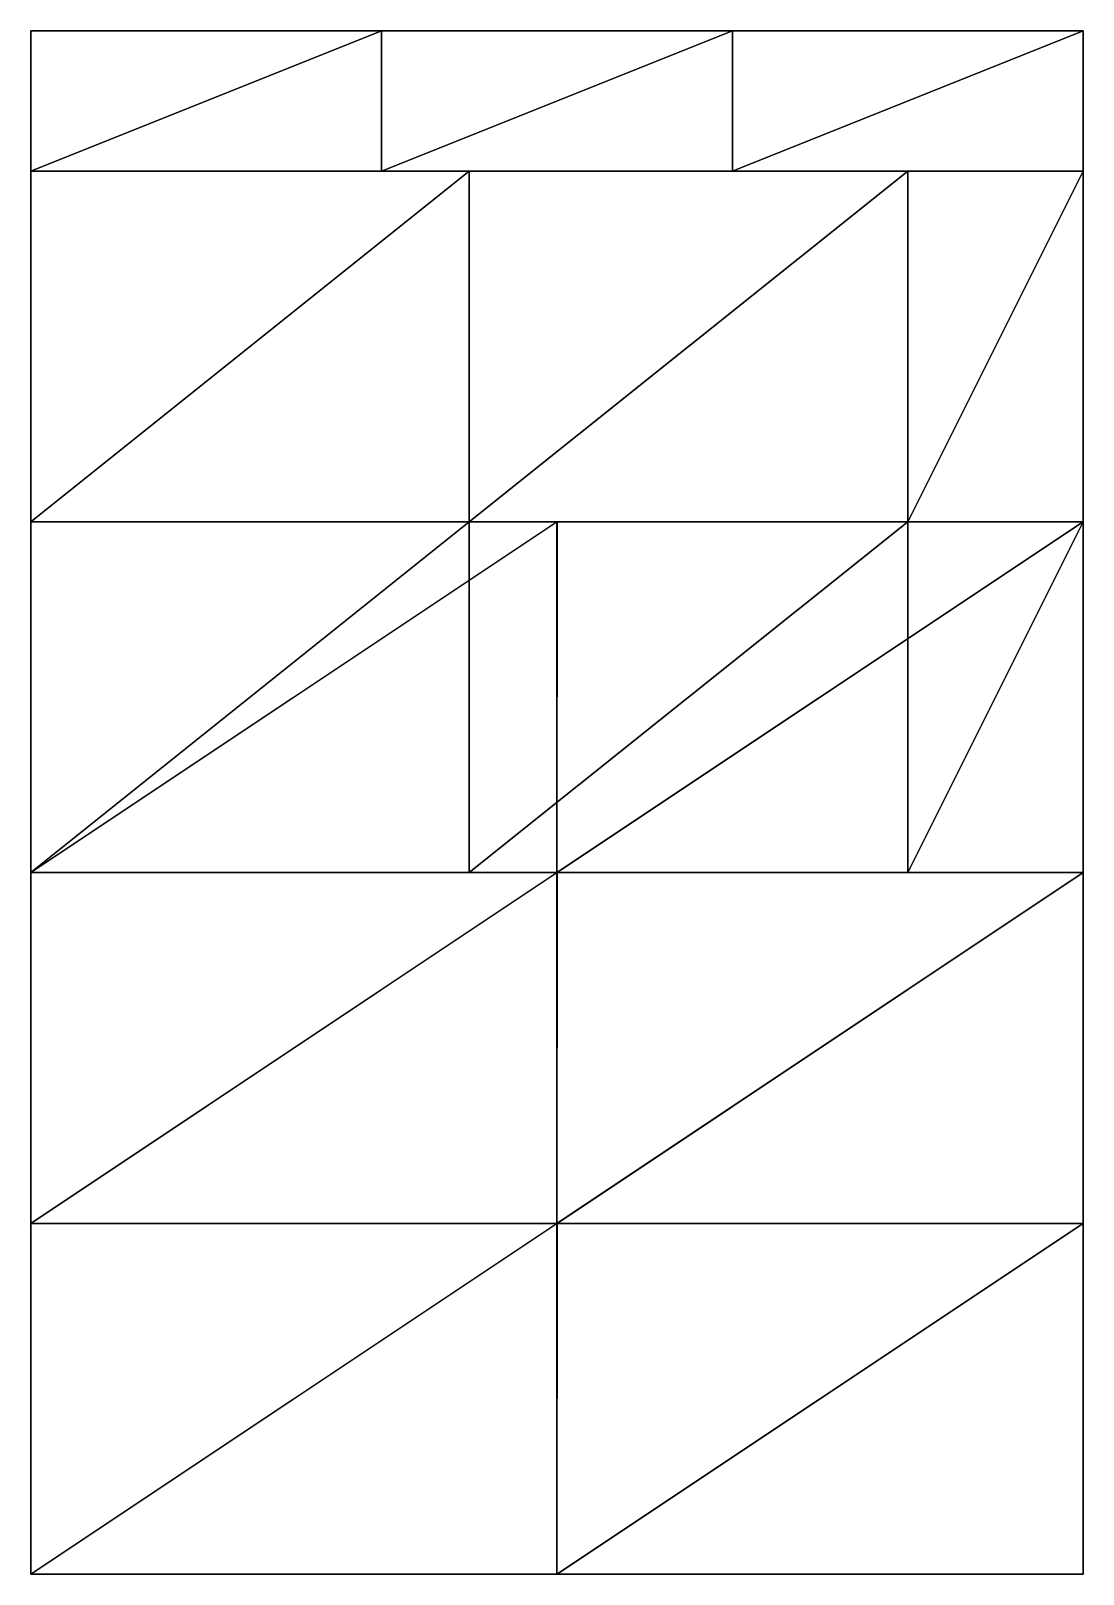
# Model space of a CAD drawing. Header units: metres. Extents: x -400 to 800, y -300 to 1460.
import ezdxf

# ---------------------------------------------------------------- set-up
doc = ezdxf.new("R2010")
doc.units = ezdxf.units.M

msp = doc.modelspace()

# ---------------------------------------------------------------- linework, layer by layer
for p, q in [((0, 1460, -519.6152), (-400, 1460, -519.6152)), ((-400, 1460, -519.6152), (-400, 1300, -519.6152)), ((0, 1460, -199.6152), (-400, 1460, -199.6152)), ((-400, 1460, -199.6152), (-400, 1300, -199.6152)), ((-400, 1300, -199.6152), (-400, 1460, -199.6152)), ((-400, 1460, -199.6152), (-400, 1460, -519.6152)), ((-400, 1460, -519.6152), (-400, 1300, -519.6152)), ((-400, 1460, -519.6152), (0, 1460, -519.6152)), ((0, 1460, -199.6152), (-400, 1460, -199.6152)), ((-400, 1460, -199.6152), (-400, 1460, -519.6152)), ((0, 1460, -199.6152), (-400, 1460, -199.6152)), ((-400, 1460, -199.6152), (-400, 1300, -199.6152)), ((0, 1460, 120.3848), (-400, 1460, 120.3848)), ((-400, 1460, 120.3848), (-400, 1300, 120.3848)), ((-400, 1300, 120.3848), (-400, 1460, 120.3848)), ((-400, 1460, 120.3848), (-400, 1460, -199.6152)), ((-400, 1460, -199.6152), (-400, 1300, -199.6152)), ((-400, 1460, -199.6152), (0, 1460, -199.6152)), ((0, 1460, 120.3848), (-400, 1460, 120.3848)), ((-400, 1460, 120.3848), (-400, 1460, -199.6152)), ((0, 1300, -519.6152), (0, 1460, -519.6152)), ((0, 1300, -199.6152), (0, 1460, -199.6152)), ((0, 1300, -519.6152), (0, 1460, -519.6152)), ((0, 1460, -519.6152), (0, 1460, -199.6152)), ((0, 1460, -199.6152), (0, 1300, -199.6152)), ((0, 1460, -519.6152), (0, 1460, -199.6152)), ((400, 1460, -519.6152), (0, 1460, -519.6152)), ((0, 1460, -519.6152), (0, 1300, -519.6152)), ((400, 1460, -199.6152), (0, 1460, -199.6152)), ((0, 1460, -199.6152), (0, 1300, -199.6152)), ((0, 1300, -199.6152), (0, 1460, -199.6152)), ((0, 1460, -199.6152), (0, 1460, -519.6152)), ((0, 1460, -519.6152), (0, 1300, -519.6152)), ((0, 1460, -519.6152), (400, 1460, -519.6152)), ((400, 1460, -199.6152), (0, 1460, -199.6152)), ((0, 1460, -199.6152), (0, 1460, -519.6152)), ((0, 1300, -199.6152), (0, 1460, -199.6152)), ((0, 1300, 120.3848), (0, 1460, 120.3848)), ((0, 1300, -199.6152), (0, 1460, -199.6152)), ((0, 1460, -199.6152), (0, 1460, 120.3848)), ((0, 1460, 120.3848), (0, 1300, 120.3848)), ((0, 1460, -199.6152), (0, 1460, 120.3848)), ((400, 1460, -199.6152), (0, 1460, -199.6152)), ((0, 1460, -199.6152), (0, 1300, -199.6152)), ((400, 1460, 120.3848), (0, 1460, 120.3848)), ((0, 1460, 120.3848), (0, 1300, 120.3848)), ((0, 1300, 120.3848), (0, 1460, 120.3848)), ((0, 1460, 120.3848), (0, 1460, -199.6152)), ((0, 1460, -199.6152), (0, 1300, -199.6152)), ((0, 1460, -199.6152), (400, 1460, -199.6152)), ((400, 1460, 120.3848), (0, 1460, 120.3848)), ((0, 1460, 120.3848), (0, 1460, -199.6152)), ((400, 1300, -519.6152), (400, 1460, -519.6152)), ((400, 1300, -199.6152), (400, 1460, -199.6152)), ((400, 1300, -519.6152), (400, 1460, -519.6152)), ((400, 1460, -519.6152), (400, 1460, -199.6152)), ((400, 1460, -199.6152), (400, 1300, -199.6152)), ((400, 1460, -519.6152), (400, 1460, -199.6152)), ((800, 1460, -519.6152), (400, 1460, -519.6152)), ((400, 1460, -519.6152), (400, 1300, -519.6152)), ((800, 1460, -199.6152), (400, 1460, -199.6152)), ((400, 1460, -199.6152), (400, 1300, -199.6152)), ((400, 1300, -199.6152), (400, 1460, -199.6152)), ((400, 1460, -199.6152), (400, 1460, -519.6152)), ((400, 1460, -519.6152), (400, 1300, -519.6152)), ((400, 1460, -519.6152), (800, 1460, -519.6152)), ((800, 1460, -199.6152), (400, 1460, -199.6152)), ((400, 1460, -199.6152), (400, 1460, -519.6152)), ((400, 1300, -199.6152), (400, 1460, -199.6152)), ((400, 1300, 120.3848), (400, 1460, 120.3848)), ((400, 1300, -199.6152), (400, 1460, -199.6152)), ((400, 1460, -199.6152), (400, 1460, 120.3848)), ((400, 1460, 120.3848), (400, 1300, 120.3848)), ((400, 1460, -199.6152), (400, 1460, 120.3848)), ((800, 1460, -199.6152), (400, 1460, -199.6152)), ((400, 1460, -199.6152), (400, 1300, -199.6152)), ((800, 1460, 120.3848), (400, 1460, 120.3848)), ((400, 1460, 120.3848), (400, 1300, 120.3848)), ((400, 1300, 120.3848), (400, 1460, 120.3848)), ((400, 1460, 120.3848), (400, 1460, -199.6152)), ((400, 1460, -199.6152), (400, 1300, -199.6152)), ((400, 1460, -199.6152), (800, 1460, -199.6152)), ((800, 1460, 120.3848), (400, 1460, 120.3848)), ((400, 1460, 120.3848), (400, 1460, -199.6152)), ((800, 1300, -519.6152), (800, 1460, -519.6152)), ((800, 1300, -199.6152), (800, 1460, -199.6152)), ((800, 1300, -519.6152), (800, 1460, -519.6152)), ((800, 1460, -519.6152), (800, 1460, -199.6152)), ((800, 1460, -199.6152), (800, 1300, -199.6152)), ((800, 1460, -519.6152), (800, 1460, -199.6152)), ((800, 1300, -199.6152), (800, 1460, -199.6152)), ((800, 1300, 120.3848), (800, 1460, 120.3848)), ((800, 1300, -199.6152), (800, 1460, -199.6152)), ((800, 1460, -199.6152), (800, 1460, 120.3848)), ((800, 1460, 120.3848), (800, 1300, 120.3848)), ((800, 1460, -199.6152), (800, 1460, 120.3848)), ((100, 1300, -519.6152), (-400, 1300, -519.6152)), ((-400, 1300, -519.6152), (-400, 900, -519.6152)), ((100, 1300, -119.6152), (-400, 1300, -119.6152)), ((-400, 1300, -119.6152), (-400, 900, -119.6152)), ((-400, 900, -119.6152), (-400, 1300, -119.6152)), ((-400, 1300, -119.6152), (-400, 1300, -519.6152)), ((-400, 1300, -519.6152), (-400, 900, -519.6152)), ((-400, 1300, -519.6152), (100, 1300, -519.6152)), ((100, 1300, -119.6152), (-400, 1300, -119.6152)), ((-400, 1300, -119.6152), (-400, 1300, -519.6152)), ((100, 1300, -119.6152), (-400, 1300, -119.6152)), ((-400, 1300, -119.6152), (-400, 900, -119.6152)), ((100, 1300, 280.3848), (-400, 1300, 280.3848)), ((-400, 1300, 280.3848), (-400, 900, 280.3848)), ((-400, 900, 280.3848), (-400, 1300, 280.3848)), ((-400, 1300, 280.3848), (-400, 1300, -119.6152)), ((-400, 1300, -119.6152), (-400, 900, -119.6152)), ((-400, 1300, -119.6152), (100, 1300, -119.6152)), ((100, 1300, 280.3848), (-400, 1300, 280.3848)), ((-400, 1300, 280.3848), (-400, 1300, -119.6152)), ((-400, 1300, -519.6152), (0, 1300, -519.6152)), ((-400, 1300, -199.6152), (0, 1300, -199.6152)), ((-400, 1300, -519.6152), (-400, 1300, -199.6152)), ((-400, 1300, -519.6152), (0, 1300, -519.6152)), ((0, 1300, -199.6152), (-400, 1300, -199.6152)), ((-400, 1300, -199.6152), (-400, 1300, -519.6152)), ((-400, 1300, -199.6152), (0, 1300, -199.6152)), ((-400, 1300, 120.3848), (0, 1300, 120.3848)), ((-400, 1300, -199.6152), (-400, 1300, 120.3848)), ((-400, 1300, -199.6152), (0, 1300, -199.6152)), ((0, 1300, 120.3848), (-400, 1300, 120.3848)), ((-400, 1300, 120.3848), (-400, 1300, -199.6152)), ((0, 1300, -199.6152), (0, 1300, -519.6152)), ((0, 1300, -519.6152), (0, 1300, -199.6152)), ((0, 1300, -519.6152), (400, 1300, -519.6152)), ((0, 1300, -199.6152), (400, 1300, -199.6152)), ((0, 1300, -519.6152), (0, 1300, -199.6152)), ((0, 1300, -519.6152), (400, 1300, -519.6152)), ((400, 1300, -199.6152), (0, 1300, -199.6152)), ((0, 1300, -199.6152), (0, 1300, -519.6152)), ((0, 1300, 120.3848), (0, 1300, -199.6152)), ((0, 1300, -199.6152), (0, 1300, 120.3848)), ((0, 1300, -199.6152), (400, 1300, -199.6152)), ((0, 1300, 120.3848), (400, 1300, 120.3848)), ((0, 1300, -199.6152), (0, 1300, 120.3848)), ((0, 1300, -199.6152), (400, 1300, -199.6152)), ((400, 1300, 120.3848), (0, 1300, 120.3848)), ((0, 1300, 120.3848), (0, 1300, -199.6152)), ((100, 900, -519.6152), (100, 1300, -519.6152)), ((100, 900, -119.6152), (100, 1300, -119.6152)), ((100, 900, -519.6152), (100, 1300, -519.6152)), ((100, 1300, -519.6152), (100, 1300, -119.6152)), ((100, 1300, -119.6152), (100, 900, -119.6152)), ((100, 1300, -519.6152), (100, 1300, -119.6152)), ((600, 1300, -519.6152), (100, 1300, -519.6152)), ((100, 1300, -519.6152), (100, 900, -519.6152)), ((600, 1300, -119.6152), (100, 1300, -119.6152)), ((100, 1300, -119.6152), (100, 900, -119.6152)), ((100, 900, -119.6152), (100, 1300, -119.6152)), ((100, 1300, -119.6152), (100, 1300, -519.6152)), ((100, 1300, -519.6152), (100, 900, -519.6152)), ((100, 1300, -519.6152), (600, 1300, -519.6152)), ((600, 1300, -119.6152), (100, 1300, -119.6152)), ((100, 1300, -119.6152), (100, 1300, -519.6152)), ((600, 1300, -119.6152), (100, 1300, -119.6152)), ((100, 1300, -119.6152), (100, 900, -119.6152)), ((600, 1300, 280.3848), (100, 1300, 280.3848)), ((100, 1300, 280.3848), (100, 900, 280.3848)), ((100, 900, 280.3848), (100, 1300, 280.3848)), ((100, 1300, 280.3848), (100, 1300, -119.6152)), ((100, 1300, -119.6152), (100, 900, -119.6152)), ((100, 1300, -119.6152), (600, 1300, -119.6152)), ((600, 1300, 280.3848), (100, 1300, 280.3848)), ((100, 1300, 280.3848), (100, 1300, -119.6152)), ((100, 900, -119.6152), (100, 1300, -119.6152)), ((100, 900, 280.3848), (100, 1300, 280.3848)), ((100, 900, -119.6152), (100, 1300, -119.6152)), ((100, 1300, -119.6152), (100, 1300, 280.3848)), ((100, 1300, 280.3848), (100, 900, 280.3848)), ((100, 1300, -119.6152), (100, 1300, 280.3848)), ((400, 1300, -199.6152), (400, 1300, -519.6152)), ((400, 1300, -519.6152), (400, 1300, -199.6152)), ((400, 1300, -519.6152), (800, 1300, -519.6152)), ((400, 1300, -199.6152), (800, 1300, -199.6152)), ((400, 1300, -519.6152), (400, 1300, -199.6152)), ((400, 1300, -519.6152), (800, 1300, -519.6152)), ((800, 1300, -199.6152), (400, 1300, -199.6152)), ((400, 1300, -199.6152), (400, 1300, -519.6152)), ((400, 1300, 120.3848), (400, 1300, -199.6152)), ((400, 1300, -199.6152), (400, 1300, 120.3848)), ((400, 1300, -199.6152), (800, 1300, -199.6152)), ((400, 1300, 120.3848), (800, 1300, 120.3848)), ((400, 1300, -199.6152), (400, 1300, 120.3848)), ((400, 1300, -199.6152), (800, 1300, -199.6152)), ((800, 1300, 120.3848), (400, 1300, 120.3848)), ((400, 1300, 120.3848), (400, 1300, -199.6152)), ((600, 900, -519.6152), (600, 1300, -519.6152)), ((600, 900, -119.6152), (600, 1300, -119.6152)), ((600, 900, -519.6152), (600, 1300, -519.6152)), ((600, 1300, -519.6152), (600, 1300, -119.6152)), ((600, 1300, -119.6152), (600, 900, -119.6152)), ((600, 1300, -519.6152), (600, 1300, -119.6152)), ((800, 1300, -519.6152), (600, 1300, -519.6152)), ((600, 1300, -519.6152), (600, 900, -519.6152)), ((800, 1300, -339.6152), (600, 1300, -339.6152)), ((600, 1300, -339.6152), (600, 900, -339.6152)), ((600, 900, -339.6152), (600, 1300, -339.6152)), ((600, 1300, -339.6152), (600, 1300, -519.6152)), ((600, 1300, -519.6152), (600, 900, -519.6152)), ((600, 1300, -519.6152), (800, 1300, -519.6152)), ((800, 1300, -339.6152), (600, 1300, -339.6152)), ((600, 1300, -339.6152), (600, 1300, -519.6152)), ((800, 1300, -339.6152), (600, 1300, -339.6152)), ((600, 1300, -339.6152), (600, 900, -339.6152)), ((800, 1300, -159.6152), (600, 1300, -159.6152)), ((600, 1300, -159.6152), (600, 900, -159.6152)), ((600, 900, -159.6152), (600, 1300, -159.6152)), ((600, 1300, -159.6152), (600, 1300, -339.6152)), ((600, 1300, -339.6152), (600, 900, -339.6152)), ((600, 1300, -339.6152), (800, 1300, -339.6152)), ((800, 1300, -159.6152), (600, 1300, -159.6152)), ((600, 1300, -159.6152), (600, 1300, -339.6152)), ((800, 1300, -159.6152), (600, 1300, -159.6152)), ((600, 1300, -159.6152), (600, 900, -159.6152)), ((800, 1300, 20.3848), (600, 1300, 20.3848)), ((600, 1300, 20.3848), (600, 900, 20.3848)), ((600, 900, 20.3848), (600, 1300, 20.3848)), ((600, 1300, 20.3848), (600, 1300, -159.6152)), ((600, 1300, -159.6152), (600, 900, -159.6152)), ((600, 1300, -159.6152), (800, 1300, -159.6152)), ((800, 1300, 20.3848), (600, 1300, 20.3848)), ((600, 1300, 20.3848), (600, 1300, -159.6152)), ((600, 900, -119.6152), (600, 1300, -119.6152)), ((600, 900, 280.3848), (600, 1300, 280.3848)), ((600, 900, -119.6152), (600, 1300, -119.6152)), ((600, 1300, -119.6152), (600, 1300, 280.3848)), ((600, 1300, 280.3848), (600, 900, 280.3848)), ((600, 1300, -119.6152), (600, 1300, 280.3848)), ((800, 1300, 20.3848), (600, 1300, 20.3848)), ((600, 1300, 20.3848), (600, 900, 20.3848)), ((800, 1300, 200.3848), (600, 1300, 200.3848)), ((600, 1300, 200.3848), (600, 900, 200.3848)), ((600, 900, 200.3848), (600, 1300, 200.3848)), ((600, 1300, 200.3848), (600, 1300, 20.3848)), ((600, 1300, 20.3848), (600, 900, 20.3848)), ((600, 1300, 20.3848), (800, 1300, 20.3848)), ((800, 1300, 200.3848), (600, 1300, 200.3848)), ((600, 1300, 200.3848), (600, 1300, 20.3848)), ((800, 900, -519.6152), (800, 1300, -519.6152)), ((800, 900, -339.6152), (800, 1300, -339.6152)), ((800, 900, -519.6152), (800, 1300, -519.6152)), ((800, 1300, -519.6152), (800, 1300, -339.6152)), ((800, 1300, -339.6152), (800, 900, -339.6152)), ((800, 1300, -519.6152), (800, 1300, -339.6152)), ((800, 900, -339.6152), (800, 1300, -339.6152)), ((800, 900, -159.6152), (800, 1300, -159.6152)), ((800, 900, -339.6152), (800, 1300, -339.6152)), ((800, 1300, -339.6152), (800, 1300, -159.6152)), ((800, 1300, -159.6152), (800, 900, -159.6152)), ((800, 1300, -339.6152), (800, 1300, -159.6152)), ((800, 900, -159.6152), (800, 1300, -159.6152)), ((800, 900, 20.3848), (800, 1300, 20.3848)), ((800, 900, -159.6152), (800, 1300, -159.6152)), ((800, 1300, -159.6152), (800, 1300, 20.3848)), ((800, 1300, 20.3848), (800, 900, 20.3848)), ((800, 1300, -159.6152), (800, 1300, 20.3848)), ((800, 900, 20.3848), (800, 1300, 20.3848)), ((800, 900, 200.3848), (800, 1300, 200.3848)), ((800, 900, 20.3848), (800, 1300, 20.3848)), ((800, 1300, 20.3848), (800, 1300, 200.3848)), ((800, 1300, 200.3848), (800, 900, 200.3848)), ((800, 1300, 20.3848), (800, 1300, 200.3848)), ((800, 1300, -199.6152), (800, 1300, -519.6152)), ((800, 1300, -519.6152), (800, 1300, -199.6152)), ((800, 1300, 120.3848), (800, 1300, -199.6152)), ((800, 1300, -199.6152), (800, 1300, 120.3848)), ((200, 900, -519.6152), (-400, 900, -519.6152)), ((-400, 900, -519.6152), (-400, 500, -519.6152)), ((200, 900, -119.6152), (-400, 900, -119.6152)), ((-400, 900, -119.6152), (-400, 500, -119.6152)), ((-400, 500, -119.6152), (-400, 900, -119.6152)), ((-400, 900, -119.6152), (-400, 900, -519.6152)), ((-400, 900, -519.6152), (-400, 500, -519.6152)), ((-400, 900, -519.6152), (200, 900, -519.6152)), ((200, 900, -119.6152), (-400, 900, -119.6152)), ((-400, 900, -119.6152), (-400, 900, -519.6152)), ((100, 900, -119.6152), (-400, 900, -119.6152)), ((-400, 900, -119.6152), (-400, 500, -119.6152)), ((100, 900, 280.3848), (-400, 900, 280.3848)), ((-400, 900, 280.3848), (-400, 500, 280.3848)), ((-400, 500, 280.3848), (-400, 900, 280.3848)), ((-400, 900, 280.3848), (-400, 900, -119.6152)), ((-400, 900, -119.6152), (-400, 500, -119.6152)), ((-400, 900, -119.6152), (100, 900, -119.6152)), ((100, 900, 280.3848), (-400, 900, 280.3848)), ((-400, 900, 280.3848), (-400, 900, -119.6152)), ((-400, 900, -519.6152), (100, 900, -519.6152)), ((-400, 900, -119.6152), (100, 900, -119.6152)), ((-400, 900, -519.6152), (-400, 900, -119.6152)), ((-400, 900, -519.6152), (100, 900, -519.6152)), ((100, 900, -119.6152), (-400, 900, -119.6152)), ((-400, 900, -119.6152), (-400, 900, -519.6152)), ((-400, 900, -119.6152), (100, 900, -119.6152)), ((-400, 900, 280.3848), (100, 900, 280.3848)), ((-400, 900, -119.6152), (-400, 900, 280.3848)), ((-400, 900, -119.6152), (100, 900, -119.6152)), ((100, 900, 280.3848), (-400, 900, 280.3848)), ((-400, 900, 280.3848), (-400, 900, -119.6152)), ((100, 500, -119.6152), (100, 900, -119.6152)), ((100, 500, 280.3848), (100, 900, 280.3848)), ((100, 500, -119.6152), (100, 900, -119.6152)), ((100, 900, -119.6152), (100, 900, 280.3848)), ((100, 900, 280.3848), (100, 500, 280.3848)), ((100, 900, -119.6152), (100, 900, 280.3848)), ((600, 900, -119.6152), (100, 900, -119.6152)), ((100, 900, -119.6152), (100, 500, -119.6152)), ((600, 900, 280.3848), (100, 900, 280.3848)), ((100, 900, 280.3848), (100, 500, 280.3848)), ((100, 500, 280.3848), (100, 900, 280.3848)), ((100, 900, 280.3848), (100, 900, -119.6152)), ((100, 900, -119.6152), (100, 500, -119.6152)), ((100, 900, -119.6152), (600, 900, -119.6152)), ((600, 900, 280.3848), (100, 900, 280.3848)), ((100, 900, 280.3848), (100, 900, -119.6152)), ((100, 900, -119.6152), (100, 900, -519.6152)), ((100, 900, -519.6152), (100, 900, -119.6152)), ((100, 900, -519.6152), (600, 900, -519.6152)), ((100, 900, -119.6152), (600, 900, -119.6152)), ((100, 900, -519.6152), (100, 900, -119.6152)), ((100, 900, -519.6152), (600, 900, -519.6152)), ((600, 900, -119.6152), (100, 900, -119.6152)), ((100, 900, -119.6152), (100, 900, -519.6152)), ((100, 900, -119.6152), (600, 900, -119.6152)), ((100, 900, 280.3848), (600, 900, 280.3848)), ((100, 900, -119.6152), (100, 900, 280.3848)), ((100, 900, -119.6152), (600, 900, -119.6152)), ((600, 900, 280.3848), (100, 900, 280.3848)), ((100, 900, 280.3848), (100, 900, -119.6152)), ((100, 900, 280.3848), (100, 900, -119.6152)), ((100, 900, -119.6152), (100, 900, 280.3848)), ((200, 500, -519.6152), (200, 900, -519.6152)), ((200, 500, -119.6152), (200, 900, -119.6152)), ((200, 500, -519.6152), (200, 900, -519.6152)), ((200, 900, -519.6152), (200, 900, -119.6152)), ((200, 900, -119.6152), (200, 500, -119.6152)), ((200, 900, -519.6152), (200, 900, -119.6152)), ((800, 900, -519.6152), (200, 900, -519.6152)), ((200, 900, -519.6152), (200, 500, -519.6152)), ((800, 900, -119.6152), (200, 900, -119.6152)), ((200, 900, -119.6152), (200, 500, -119.6152)), ((200, 500, -119.6152), (200, 900, -119.6152)), ((200, 900, -119.6152), (200, 900, -519.6152)), ((200, 900, -519.6152), (200, 500, -519.6152)), ((200, 900, -519.6152), (800, 900, -519.6152)), ((800, 900, -119.6152), (200, 900, -119.6152)), ((200, 900, -119.6152), (200, 900, -519.6152)), ((600, 500, -119.6152), (600, 900, -119.6152)), ((600, 500, 280.3848), (600, 900, 280.3848)), ((600, 500, -119.6152), (600, 900, -119.6152)), ((600, 900, -119.6152), (600, 900, 280.3848)), ((600, 900, 280.3848), (600, 500, 280.3848)), ((600, 900, -119.6152), (600, 900, 280.3848)), ((800, 900, -119.6152), (600, 900, -119.6152)), ((600, 900, -119.6152), (600, 500, -119.6152)), ((800, 900, 60.3848), (600, 900, 60.3848)), ((600, 900, 60.3848), (600, 500, 60.3848)), ((600, 500, 60.3848), (600, 900, 60.3848)), ((600, 900, 60.3848), (600, 900, -119.6152)), ((600, 900, -119.6152), (600, 500, -119.6152)), ((600, 900, -119.6152), (800, 900, -119.6152)), ((800, 900, 60.3848), (600, 900, 60.3848)), ((600, 900, 60.3848), (600, 900, -119.6152)), ((800, 900, 60.3848), (600, 900, 60.3848)), ((600, 900, 60.3848), (600, 500, 60.3848)), ((800, 900, 240.3848), (600, 900, 240.3848)), ((600, 900, 240.3848), (600, 500, 240.3848)), ((600, 500, 240.3848), (600, 900, 240.3848)), ((600, 900, 240.3848), (600, 900, 60.3848)), ((600, 900, 60.3848), (600, 500, 60.3848)), ((600, 900, 60.3848), (800, 900, 60.3848)), ((800, 900, 240.3848), (600, 900, 240.3848)), ((600, 900, 240.3848), (600, 900, 60.3848)), ((600, 900, -119.6152), (600, 900, -519.6152)), ((600, 900, -519.6152), (600, 900, -119.6152)), ((600, 900, -519.6152), (800, 900, -519.6152)), ((600, 900, -339.6152), (800, 900, -339.6152)), ((600, 900, -519.6152), (600, 900, -339.6152)), ((600, 900, -519.6152), (800, 900, -519.6152)), ((800, 900, -339.6152), (600, 900, -339.6152)), ((600, 900, -339.6152), (600, 900, -519.6152)), ((600, 900, -339.6152), (800, 900, -339.6152)), ((600, 900, -159.6152), (800, 900, -159.6152)), ((600, 900, -339.6152), (600, 900, -159.6152)), ((600, 900, -339.6152), (800, 900, -339.6152)), ((800, 900, -159.6152), (600, 900, -159.6152)), ((600, 900, -159.6152), (600, 900, -339.6152)), ((600, 900, -159.6152), (800, 900, -159.6152)), ((600, 900, 20.3848), (800, 900, 20.3848)), ((600, 900, -159.6152), (600, 900, 20.3848)), ((600, 900, -159.6152), (800, 900, -159.6152)), ((800, 900, 20.3848), (600, 900, 20.3848)), ((600, 900, 20.3848), (600, 900, -159.6152)), ((600, 900, 280.3848), (600, 900, -119.6152)), ((600, 900, -119.6152), (600, 900, 280.3848)), ((600, 900, 20.3848), (800, 900, 20.3848)), ((600, 900, 200.3848), (800, 900, 200.3848)), ((600, 900, 20.3848), (600, 900, 200.3848)), ((600, 900, 20.3848), (800, 900, 20.3848)), ((800, 900, 200.3848), (600, 900, 200.3848)), ((600, 900, 200.3848), (600, 900, 20.3848)), ((800, 500, -519.6152), (800, 900, -519.6152)), ((800, 500, -119.6152), (800, 900, -119.6152)), ((800, 500, -519.6152), (800, 900, -519.6152)), ((800, 900, -519.6152), (800, 900, -119.6152)), ((800, 900, -119.6152), (800, 500, -119.6152)), ((800, 900, -519.6152), (800, 900, -119.6152)), ((800, 500, -119.6152), (800, 900, -119.6152)), ((800, 500, 60.3848), (800, 900, 60.3848)), ((800, 500, -119.6152), (800, 900, -119.6152)), ((800, 900, -119.6152), (800, 900, 60.3848)), ((800, 900, 60.3848), (800, 500, 60.3848)), ((800, 900, -119.6152), (800, 900, 60.3848)), ((800, 500, 60.3848), (800, 900, 60.3848)), ((800, 500, 240.3848), (800, 900, 240.3848)), ((800, 500, 60.3848), (800, 900, 60.3848)), ((800, 900, 60.3848), (800, 900, 240.3848)), ((800, 900, 240.3848), (800, 500, 240.3848)), ((800, 900, 60.3848), (800, 900, 240.3848)), ((800, 900, -339.6152), (800, 900, -519.6152)), ((800, 900, -519.6152), (800, 900, -339.6152)), ((800, 900, -159.6152), (800, 900, -339.6152)), ((800, 900, -339.6152), (800, 900, -159.6152)), ((800, 900, 20.3848), (800, 900, -159.6152)), ((800, 900, -159.6152), (800, 900, 20.3848)), ((800, 900, 200.3848), (800, 900, 20.3848)), ((800, 900, 20.3848), (800, 900, 200.3848)), ((200, 500, -519.6152), (-400, 500, -519.6152)), ((-400, 500, -519.6152), (-400, 100, -519.6152)), ((200, 500, -119.6152), (-400, 500, -119.6152)), ((-400, 500, -119.6152), (-400, 100, -119.6152)), ((-400, 100, -119.6152), (-400, 500, -119.6152)), ((-400, 500, -119.6152), (-400, 500, -519.6152)), ((-400, 500, -519.6152), (-400, 100, -519.6152)), ((-400, 500, -519.6152), (200, 500, -519.6152)), ((200, 500, -119.6152), (-400, 500, -119.6152)), ((-400, 500, -119.6152), (-400, 500, -519.6152)), ((200, 500, -119.6152), (-400, 500, -119.6152)), ((-400, 500, -119.6152), (-400, 100, -119.6152)), ((200, 500, 280.3848), (-400, 500, 280.3848)), ((-400, 500, 280.3848), (-400, 100, 280.3848)), ((-400, 100, 280.3848), (-400, 500, 280.3848)), ((-400, 500, 280.3848), (-400, 500, -119.6152)), ((-400, 500, -119.6152), (-400, 100, -119.6152)), ((-400, 500, -119.6152), (200, 500, -119.6152)), ((200, 500, 280.3848), (-400, 500, 280.3848)), ((-400, 500, 280.3848), (-400, 500, -119.6152)), ((-400, 500, -519.6152), (200, 500, -519.6152)), ((-400, 500, -119.6152), (200, 500, -119.6152)), ((-400, 500, -519.6152), (-400, 500, -119.6152)), ((-400, 500, -519.6152), (200, 500, -519.6152)), ((200, 500, -119.6152), (-400, 500, -119.6152)), ((-400, 500, -119.6152), (-400, 500, -519.6152)), ((-400, 500, -119.6152), (100, 500, -119.6152)), ((-400, 500, 280.3848), (100, 500, 280.3848)), ((-400, 500, -119.6152), (-400, 500, 280.3848)), ((-400, 500, -119.6152), (100, 500, -119.6152)), ((100, 500, 280.3848), (-400, 500, 280.3848)), ((-400, 500, 280.3848), (-400, 500, -119.6152)), ((100, 500, 280.3848), (100, 500, -119.6152)), ((100, 500, -119.6152), (100, 500, 280.3848)), ((100, 500, -119.6152), (600, 500, -119.6152)), ((100, 500, 280.3848), (600, 500, 280.3848)), ((100, 500, -119.6152), (100, 500, 280.3848)), ((100, 500, -119.6152), (600, 500, -119.6152)), ((600, 500, 280.3848), (100, 500, 280.3848)), ((100, 500, 280.3848), (100, 500, -119.6152)), ((200, 100, -519.6152), (200, 500, -519.6152)), ((200, 100, -119.6152), (200, 500, -119.6152)), ((200, 100, -519.6152), (200, 500, -519.6152)), ((200, 500, -519.6152), (200, 500, -119.6152)), ((200, 500, -119.6152), (200, 100, -119.6152)), ((200, 500, -519.6152), (200, 500, -119.6152)), ((800, 500, -519.6152), (200, 500, -519.6152)), ((200, 500, -519.6152), (200, 100, -519.6152)), ((800, 500, -119.6152), (200, 500, -119.6152)), ((200, 500, -119.6152), (200, 100, -119.6152)), ((200, 100, -119.6152), (200, 500, -119.6152)), ((200, 500, -119.6152), (200, 500, -519.6152)), ((200, 500, -519.6152), (200, 100, -519.6152)), ((200, 500, -519.6152), (800, 500, -519.6152)), ((800, 500, -119.6152), (200, 500, -119.6152)), ((200, 500, -119.6152), (200, 500, -519.6152)), ((200, 100, -119.6152), (200, 500, -119.6152)), ((200, 100, 280.3848), (200, 500, 280.3848)), ((200, 100, -119.6152), (200, 500, -119.6152)), ((200, 500, -119.6152), (200, 500, 280.3848)), ((200, 500, 280.3848), (200, 100, 280.3848)), ((200, 500, -119.6152), (200, 500, 280.3848)), ((800, 500, -119.6152), (200, 500, -119.6152)), ((200, 500, -119.6152), (200, 100, -119.6152)), ((800, 500, 280.3848), (200, 500, 280.3848)), ((200, 500, 280.3848), (200, 100, 280.3848)), ((200, 100, 280.3848), (200, 500, 280.3848)), ((200, 500, 280.3848), (200, 500, -119.6152)), ((200, 500, -119.6152), (200, 100, -119.6152)), ((200, 500, -119.6152), (800, 500, -119.6152)), ((800, 500, 280.3848), (200, 500, 280.3848)), ((200, 500, 280.3848), (200, 500, -119.6152)), ((200, 500, -119.6152), (200, 500, -519.6152)), ((200, 500, -519.6152), (200, 500, -119.6152)), ((200, 500, -519.6152), (800, 500, -519.6152)), ((200, 500, -119.6152), (800, 500, -119.6152)), ((200, 500, -519.6152), (200, 500, -119.6152)), ((200, 500, -519.6152), (800, 500, -519.6152)), ((800, 500, -119.6152), (200, 500, -119.6152)), ((200, 500, -119.6152), (200, 500, -519.6152)), ((600, 500, 280.3848), (600, 500, -119.6152)), ((600, 500, -119.6152), (600, 500, 280.3848)), ((600, 500, -119.6152), (800, 500, -119.6152)), ((600, 500, 60.3848), (800, 500, 60.3848)), ((600, 500, -119.6152), (600, 500, 60.3848)), ((600, 500, -119.6152), (800, 500, -119.6152)), ((800, 500, 60.3848), (600, 500, 60.3848)), ((600, 500, 60.3848), (600, 500, -119.6152)), ((600, 500, 60.3848), (800, 500, 60.3848)), ((600, 500, 240.3848), (800, 500, 240.3848)), ((600, 500, 60.3848), (600, 500, 240.3848)), ((600, 500, 60.3848), (800, 500, 60.3848)), ((800, 500, 240.3848), (600, 500, 240.3848)), ((600, 500, 240.3848), (600, 500, 60.3848)), ((800, 100, -519.6152), (800, 500, -519.6152)), ((800, 100, -119.6152), (800, 500, -119.6152)), ((800, 100, -519.6152), (800, 500, -519.6152)), ((800, 500, -519.6152), (800, 500, -119.6152)), ((800, 500, -119.6152), (800, 100, -119.6152)), ((800, 500, -519.6152), (800, 500, -119.6152)), ((800, 100, -119.6152), (800, 500, -119.6152)), ((800, 100, 280.3848), (800, 500, 280.3848)), ((800, 100, -119.6152), (800, 500, -119.6152)), ((800, 500, -119.6152), (800, 500, 280.3848)), ((800, 500, 280.3848), (800, 100, 280.3848)), ((800, 500, -119.6152), (800, 500, 280.3848)), ((800, 500, -119.6152), (800, 500, -519.6152)), ((800, 500, -519.6152), (800, 500, -119.6152)), ((800, 500, 60.3848), (800, 500, -119.6152)), ((800, 500, -119.6152), (800, 500, 60.3848)), ((800, 500, 240.3848), (800, 500, 60.3848)), ((800, 500, 60.3848), (800, 500, 240.3848)), ((200, 100, -519.6152), (-400, 100, -519.6152)), ((-400, 100, -519.6152), (-400, -300, -519.6152)), ((200, 100, -119.6152), (-400, 100, -119.6152)), ((-400, 100, -119.6152), (-400, -300, -119.6152)), ((-400, -300, -119.6152), (-400, 100, -119.6152)), ((-400, 100, -119.6152), (-400, 100, -519.6152)), ((-400, 100, -519.6152), (-400, -300, -519.6152)), ((-400, 100, -519.6152), (200, 100, -519.6152)), ((200, 100, -119.6152), (-400, 100, -119.6152)), ((-400, 100, -119.6152), (-400, 100, -519.6152)), ((200, 100, -119.6152), (-400, 100, -119.6152)), ((-400, 100, -119.6152), (-400, -300, -119.6152)), ((200, 100, 280.3848), (-400, 100, 280.3848)), ((-400, 100, 280.3848), (-400, -300, 280.3848)), ((-400, -300, 280.3848), (-400, 100, 280.3848)), ((-400, 100, 280.3848), (-400, 100, -119.6152)), ((-400, 100, -119.6152), (-400, -300, -119.6152)), ((-400, 100, -119.6152), (200, 100, -119.6152)), ((200, 100, 280.3848), (-400, 100, 280.3848)), ((-400, 100, 280.3848), (-400, 100, -119.6152)), ((-400, 100, -519.6152), (200, 100, -519.6152)), ((-400, 100, -119.6152), (200, 100, -119.6152)), ((-400, 100, -519.6152), (-400, 100, -119.6152)), ((-400, 100, -519.6152), (200, 100, -519.6152)), ((200, 100, -119.6152), (-400, 100, -119.6152)), ((-400, 100, -119.6152), (-400, 100, -519.6152)), ((-400, 100, -119.6152), (200, 100, -119.6152)), ((-400, 100, 280.3848), (200, 100, 280.3848)), ((-400, 100, -119.6152), (-400, 100, 280.3848)), ((-400, 100, -119.6152), (200, 100, -119.6152)), ((200, 100, 280.3848), (-400, 100, 280.3848)), ((-400, 100, 280.3848), (-400, 100, -119.6152)), ((200, -300, -519.6152), (200, 100, -519.6152)), ((200, -300, -119.6152), (200, 100, -119.6152)), ((200, -300, -519.6152), (200, 100, -519.6152)), ((200, 100, -519.6152), (200, 100, -119.6152)), ((200, 100, -119.6152), (200, -300, -119.6152)), ((200, 100, -519.6152), (200, 100, -119.6152)), ((800, 100, -519.6152), (200, 100, -519.6152)), ((200, 100, -519.6152), (200, -300, -519.6152)), ((800, 100, -119.6152), (200, 100, -119.6152)), ((200, 100, -119.6152), (200, -300, -119.6152)), ((200, -300, -119.6152), (200, 100, -119.6152)), ((200, 100, -119.6152), (200, 100, -519.6152)), ((200, 100, -519.6152), (200, -300, -519.6152)), ((200, 100, -519.6152), (800, 100, -519.6152)), ((800, 100, -119.6152), (200, 100, -119.6152)), ((200, 100, -119.6152), (200, 100, -519.6152)), ((200, -300, -119.6152), (200, 100, -119.6152)), ((200, -300, 280.3848), (200, 100, 280.3848)), ((200, -300, -119.6152), (200, 100, -119.6152)), ((200, 100, -119.6152), (200, 100, 280.3848)), ((200, 100, 280.3848), (200, -300, 280.3848)), ((200, 100, -119.6152), (200, 100, 280.3848)), ((800, 100, -119.6152), (200, 100, -119.6152)), ((200, 100, -119.6152), (200, -300, -119.6152)), ((800, 100, 280.3848), (200, 100, 280.3848)), ((200, 100, 280.3848), (200, -300, 280.3848)), ((200, -300, 280.3848), (200, 100, 280.3848)), ((200, 100, 280.3848), (200, 100, -119.6152)), ((200, 100, -119.6152), (200, -300, -119.6152)), ((200, 100, -119.6152), (800, 100, -119.6152)), ((800, 100, 280.3848), (200, 100, 280.3848)), ((200, 100, 280.3848), (200, 100, -119.6152)), ((200, 100, -119.6152), (200, 100, -519.6152)), ((200, 100, -519.6152), (200, 100, -119.6152)), ((200, 100, -519.6152), (800, 100, -519.6152)), ((200, 100, -119.6152), (800, 100, -119.6152)), ((200, 100, -519.6152), (200, 100, -119.6152)), ((200, 100, -519.6152), (800, 100, -519.6152)), ((800, 100, -119.6152), (200, 100, -119.6152)), ((200, 100, -119.6152), (200, 100, -519.6152)), ((200, 100, 280.3848), (200, 100, -119.6152)), ((200, 100, -119.6152), (200, 100, 280.3848)), ((200, 100, -119.6152), (800, 100, -119.6152)), ((200, 100, 280.3848), (800, 100, 280.3848)), ((200, 100, -119.6152), (200, 100, 280.3848)), ((200, 100, -119.6152), (800, 100, -119.6152)), ((800, 100, 280.3848), (200, 100, 280.3848)), ((200, 100, 280.3848), (200, 100, -119.6152)), ((800, -300, -519.6152), (800, 100, -519.6152)), ((800, -300, -119.6152), (800, 100, -119.6152)), ((800, -300, -519.6152), (800, 100, -519.6152)), ((800, 100, -519.6152), (800, 100, -119.6152)), ((800, 100, -119.6152), (800, -300, -119.6152)), ((800, 100, -519.6152), (800, 100, -119.6152)), ((800, -300, -119.6152), (800, 100, -119.6152)), ((800, -300, 280.3848), (800, 100, 280.3848)), ((800, -300, -119.6152), (800, 100, -119.6152)), ((800, 100, -119.6152), (800, 100, 280.3848)), ((800, 100, 280.3848), (800, -300, 280.3848)), ((800, 100, -119.6152), (800, 100, 280.3848)), ((800, 100, -119.6152), (800, 100, -519.6152)), ((800, 100, -519.6152), (800, 100, -119.6152)), ((800, 100, 280.3848), (800, 100, -119.6152)), ((800, 100, -119.6152), (800, 100, 280.3848)), ((-400, -300, -519.6152), (200, -300, -519.6152)), ((-400, -300, -119.6152), (200, -300, -119.6152)), ((-400, -300, -519.6152), (-400, -300, -119.6152)), ((-400, -300, -519.6152), (200, -300, -519.6152)), ((200, -300, -119.6152), (-400, -300, -119.6152)), ((-400, -300, -119.6152), (-400, -300, -519.6152)), ((-400, -300, -119.6152), (200, -300, -119.6152)), ((-400, -300, 280.3848), (200, -300, 280.3848)), ((-400, -300, -119.6152), (-400, -300, 280.3848)), ((-400, -300, -119.6152), (200, -300, -119.6152)), ((200, -300, 280.3848), (-400, -300, 280.3848)), ((-400, -300, 280.3848), (-400, -300, -119.6152)), ((200, -300, -119.6152), (200, -300, -519.6152)), ((200, -300, -519.6152), (200, -300, -119.6152)), ((200, -300, -519.6152), (800, -300, -519.6152)), ((200, -300, -119.6152), (800, -300, -119.6152)), ((200, -300, -519.6152), (200, -300, -119.6152)), ((200, -300, -519.6152), (800, -300, -519.6152)), ((800, -300, -119.6152), (200, -300, -119.6152)), ((200, -300, -119.6152), (200, -300, -519.6152)), ((200, -300, 280.3848), (200, -300, -119.6152)), ((200, -300, -119.6152), (200, -300, 280.3848)), ((200, -300, -119.6152), (800, -300, -119.6152)), ((200, -300, 280.3848), (800, -300, 280.3848)), ((200, -300, -119.6152), (200, -300, 280.3848)), ((200, -300, -119.6152), (800, -300, -119.6152)), ((800, -300, 280.3848), (200, -300, 280.3848)), ((200, -300, 280.3848), (200, -300, -119.6152)), ((800, -300, -119.6152), (800, -300, -519.6152)), ((800, -300, -519.6152), (800, -300, -119.6152)), ((800, -300, 280.3848), (800, -300, -119.6152)), ((800, -300, -119.6152), (800, -300, 280.3848))]:
    msp.add_line(p, q)
for points in [[(-400, 1300, -519.6152), (0, 1300, -519.6152), (0, 1460, -519.6152), (0.0001, 1460.0001, -519.6151)], [(-400, 1300, -199.6152), (0, 1300, -199.6152), (0, 1460, -199.6152), (0.0001, 1460.0001, -199.6151)], [(-400, 1300, -519.6152), (-400, 1300, -199.6152), (-400, 1460, -199.6152), (-399.9999, 1460.0001, -199.6151)], [(-400, 1460, -519.6152), (0, 1460, -519.6152), (0, 1460, -199.6152), (0.0001, 1460.0001, -199.6151)], [(0, 1460, -199.6152), (-400, 1460, -199.6152), (-400, 1460, -519.6152), (-399.9999, 1460.0001, -519.6151)], [(-400, 1300, -199.6152), (0, 1300, -199.6152), (0, 1460, -199.6152), (0.0001, 1460.0001, -199.6151)], [(-400, 1300, 120.3848), (0, 1300, 120.3848), (0, 1460, 120.3848), (0.0001, 1460.0001, 120.3849)], [(-400, 1300, -199.6152), (-400, 1300, 120.3848), (-400, 1460, 120.3848), (-399.9999, 1460.0001, 120.3849)], [(-400, 1460, -199.6152), (0, 1460, -199.6152), (0, 1460, 120.3848), (0.0001, 1460.0001, 120.3849)], [(0, 1460, 120.3848), (-400, 1460, 120.3848), (-400, 1460, -199.6152), (-399.9999, 1460.0001, -199.6151)], [(0, 1460, -519.6152), (-400, 1460, -519.6152), (-400, 1300, -519.6152), (-399.9999, 1300.0001, -519.6151)], [(0, 1460, -199.6152), (-400, 1460, -199.6152), (-400, 1300, -199.6152), (-399.9999, 1300.0001, -199.6151)], [(-400, 1460, -199.6152), (-400, 1460, -519.6152), (-400, 1300, -519.6152), (-399.9999, 1300.0001, -519.6151)], [(0, 1460, -199.6152), (-400, 1460, -199.6152), (-400, 1300, -199.6152), (-399.9999, 1300.0001, -199.6151)], [(0, 1460, 120.3848), (-400, 1460, 120.3848), (-400, 1300, 120.3848), (-399.9999, 1300.0001, 120.3849)], [(-400, 1460, 120.3848), (-400, 1460, -199.6152), (-400, 1300, -199.6152), (-399.9999, 1300.0001, -199.6151)], [(0, 1300, -519.6152), (0, 1460, -519.6152), (0, 1460, -199.6152), (0.0001, 1460.0001, -199.6151)], [(0, 1300, -519.6152), (400, 1300, -519.6152), (400, 1460, -519.6152), (400.0001, 1460.0001, -519.6151)], [(0, 1300, -199.6152), (400, 1300, -199.6152), (400, 1460, -199.6152), (400.0001, 1460.0001, -199.6151)], [(0, 1300, -519.6152), (0, 1300, -199.6152), (0, 1460, -199.6152), (0.0001, 1460.0001, -199.6151)], [(0, 1460, -519.6152), (400, 1460, -519.6152), (400, 1460, -199.6152), (400.0001, 1460.0001, -199.6151)], [(400, 1460, -199.6152), (0, 1460, -199.6152), (0, 1460, -519.6152), (0.0001, 1460.0001, -519.6151)], [(0, 1300, -199.6152), (0, 1460, -199.6152), (0, 1460, 120.3848), (0.0001, 1460.0001, 120.3849)], [(0, 1300, -199.6152), (400, 1300, -199.6152), (400, 1460, -199.6152), (400.0001, 1460.0001, -199.6151)], [(0, 1300, 120.3848), (400, 1300, 120.3848), (400, 1460, 120.3848), (400.0001, 1460.0001, 120.3849)], [(0, 1300, -199.6152), (0, 1300, 120.3848), (0, 1460, 120.3848), (0.0001, 1460.0001, 120.3849)], [(0, 1460, -199.6152), (400, 1460, -199.6152), (400, 1460, 120.3848), (400.0001, 1460.0001, 120.3849)], [(400, 1460, 120.3848), (0, 1460, 120.3848), (0, 1460, -199.6152), (0.0001, 1460.0001, -199.6151)], [(0, 1460, -199.6152), (0, 1300, -199.6152), (0, 1300, -519.6152), (0.0001, 1300.0001, -519.6151)], [(400, 1460, -519.6152), (0, 1460, -519.6152), (0, 1300, -519.6152), (0.0001, 1300.0001, -519.6151)], [(400, 1460, -199.6152), (0, 1460, -199.6152), (0, 1300, -199.6152), (0.0001, 1300.0001, -199.6151)], [(0, 1460, -199.6152), (0, 1460, -519.6152), (0, 1300, -519.6152), (0.0001, 1300.0001, -519.6151)], [(0, 1460, 120.3848), (0, 1300, 120.3848), (0, 1300, -199.6152), (0.0001, 1300.0001, -199.6151)], [(400, 1460, -199.6152), (0, 1460, -199.6152), (0, 1300, -199.6152), (0.0001, 1300.0001, -199.6151)], [(400, 1460, 120.3848), (0, 1460, 120.3848), (0, 1300, 120.3848), (0.0001, 1300.0001, 120.3849)], [(0, 1460, 120.3848), (0, 1460, -199.6152), (0, 1300, -199.6152), (0.0001, 1300.0001, -199.6151)], [(400, 1300, -519.6152), (400, 1460, -519.6152), (400, 1460, -199.6152), (400.0001, 1460.0001, -199.6151)], [(400, 1300, -519.6152), (800, 1300, -519.6152), (800, 1460, -519.6152), (800.0001, 1460.0001, -519.6151)], [(400, 1300, -199.6152), (800, 1300, -199.6152), (800, 1460, -199.6152), (800.0001, 1460.0001, -199.6151)], [(400, 1300, -519.6152), (400, 1300, -199.6152), (400, 1460, -199.6152), (400.0001, 1460.0001, -199.6151)], [(400, 1460, -519.6152), (800, 1460, -519.6152), (800, 1460, -199.6152), (800.0001, 1460.0001, -199.6151)], [(800, 1460, -199.6152), (400, 1460, -199.6152), (400, 1460, -519.6152), (400.0001, 1460.0001, -519.6151)], [(400, 1300, -199.6152), (400, 1460, -199.6152), (400, 1460, 120.3848), (400.0001, 1460.0001, 120.3849)], [(400, 1300, -199.6152), (800, 1300, -199.6152), (800, 1460, -199.6152), (800.0001, 1460.0001, -199.6151)], [(400, 1300, 120.3848), (800, 1300, 120.3848), (800, 1460, 120.3848), (800.0001, 1460.0001, 120.3849)], [(400, 1300, -199.6152), (400, 1300, 120.3848), (400, 1460, 120.3848), (400.0001, 1460.0001, 120.3849)], [(400, 1460, -199.6152), (800, 1460, -199.6152), (800, 1460, 120.3848), (800.0001, 1460.0001, 120.3849)], [(800, 1460, 120.3848), (400, 1460, 120.3848), (400, 1460, -199.6152), (400.0001, 1460.0001, -199.6151)], [(400, 1460, -199.6152), (400, 1300, -199.6152), (400, 1300, -519.6152), (400.0001, 1300.0001, -519.6151)], [(800, 1460, -519.6152), (400, 1460, -519.6152), (400, 1300, -519.6152), (400.0001, 1300.0001, -519.6151)], [(800, 1460, -199.6152), (400, 1460, -199.6152), (400, 1300, -199.6152), (400.0001, 1300.0001, -199.6151)], [(400, 1460, -199.6152), (400, 1460, -519.6152), (400, 1300, -519.6152), (400.0001, 1300.0001, -519.6151)], [(400, 1460, 120.3848), (400, 1300, 120.3848), (400, 1300, -199.6152), (400.0001, 1300.0001, -199.6151)], [(800, 1460, -199.6152), (400, 1460, -199.6152), (400, 1300, -199.6152), (400.0001, 1300.0001, -199.6151)], [(800, 1460, 120.3848), (400, 1460, 120.3848), (400, 1300, 120.3848), (400.0001, 1300.0001, 120.3849)], [(400, 1460, 120.3848), (400, 1460, -199.6152), (400, 1300, -199.6152), (400.0001, 1300.0001, -199.6151)], [(800, 1300, -519.6152), (800, 1460, -519.6152), (800, 1460, -199.6152), (800.0001, 1460.0001, -199.6151)], [(800, 1300, -199.6152), (800, 1460, -199.6152), (800, 1460, 120.3848), (800.0001, 1460.0001, 120.3849)], [(800, 1460, -199.6152), (800, 1300, -199.6152), (800, 1300, -519.6152), (800.0001, 1300.0001, -519.6151)], [(800, 1460, 120.3848), (800, 1300, 120.3848), (800, 1300, -199.6152), (800.0001, 1300.0001, -199.6151)], [(-400, 900, -519.6152), (100, 900, -519.6152), (100, 1300, -519.6152), (100.0001, 1300.0001, -519.6151)], [(-400, 900, -119.6152), (100, 900, -119.6152), (100, 1300, -119.6152), (100.0001, 1300.0001, -119.6151)], [(-400, 900, -519.6152), (-400, 900, -119.6152), (-400, 1300, -119.6152), (-399.9999, 1300.0001, -119.6151)], [(-400, 1300, -519.6152), (100, 1300, -519.6152), (100, 1300, -119.6152), (100.0001, 1300.0001, -119.6151)], [(100, 1300, -119.6152), (-400, 1300, -119.6152), (-400, 1300, -519.6152), (-399.9999, 1300.0001, -519.6151)], [(-400, 900, -119.6152), (100, 900, -119.6152), (100, 1300, -119.6152), (100.0001, 1300.0001, -119.6151)], [(-400, 900, 280.3848), (100, 900, 280.3848), (100, 1300, 280.3848), (100.0001, 1300.0001, 280.3849)], [(-400, 900, -119.6152), (-400, 900, 280.3848), (-400, 1300, 280.3848), (-399.9999, 1300.0001, 280.3849)], [(-400, 1300, -119.6152), (100, 1300, -119.6152), (100, 1300, 280.3848), (100.0001, 1300.0001, 280.3849)], [(100, 1300, 280.3848), (-400, 1300, 280.3848), (-400, 1300, -119.6152), (-399.9999, 1300.0001, -119.6151)], [(-400, 1300, -519.6152), (0, 1300, -519.6152), (0, 1300, -199.6152), (0.0001, 1300.0001, -199.6151)], [(0, 1300, -199.6152), (-400, 1300, -199.6152), (-400, 1300, -519.6152), (-399.9999, 1300.0001, -519.6151)], [(-400, 1300, -199.6152), (0, 1300, -199.6152), (0, 1300, 120.3848), (0.0001, 1300.0001, 120.3849)], [(0, 1300, 120.3848), (-400, 1300, 120.3848), (-400, 1300, -199.6152), (-399.9999, 1300.0001, -199.6151)], [(100, 1300, -519.6152), (-400, 1300, -519.6152), (-400, 900, -519.6152), (-399.9999, 900.0001, -519.6151)], [(100, 1300, -119.6152), (-400, 1300, -119.6152), (-400, 900, -119.6152), (-399.9999, 900.0001, -119.6151)], [(-400, 1300, -119.6152), (-400, 1300, -519.6152), (-400, 900, -519.6152), (-399.9999, 900.0001, -519.6151)], [(100, 1300, -119.6152), (-400, 1300, -119.6152), (-400, 900, -119.6152), (-399.9999, 900.0001, -119.6151)], [(100, 1300, 280.3848), (-400, 1300, 280.3848), (-400, 900, 280.3848), (-399.9999, 900.0001, 280.3849)], [(-400, 1300, 280.3848), (-400, 1300, -119.6152), (-400, 900, -119.6152), (-399.9999, 900.0001, -119.6151)], [(0, 1300, -519.6152), (400, 1300, -519.6152), (400, 1300, -199.6152), (400.0001, 1300.0001, -199.6151)], [(400, 1300, -199.6152), (0, 1300, -199.6152), (0, 1300, -519.6152), (0.0001, 1300.0001, -519.6151)], [(0, 1300, -199.6152), (400, 1300, -199.6152), (400, 1300, 120.3848), (400.0001, 1300.0001, 120.3849)], [(400, 1300, 120.3848), (0, 1300, 120.3848), (0, 1300, -199.6152), (0.0001, 1300.0001, -199.6151)], [(100, 900, -519.6152), (100, 1300, -519.6152), (100, 1300, -119.6152), (100.0001, 1300.0001, -119.6151)], [(100, 900, -519.6152), (600, 900, -519.6152), (600, 1300, -519.6152), (600.0001, 1300.0001, -519.6151)], [(100, 900, -119.6152), (600, 900, -119.6152), (600, 1300, -119.6152), (600.0001, 1300.0001, -119.6151)], [(100, 900, -519.6152), (100, 900, -119.6152), (100, 1300, -119.6152), (100.0001, 1300.0001, -119.6151)], [(100, 1300, -519.6152), (600, 1300, -519.6152), (600, 1300, -119.6152), (600.0001, 1300.0001, -119.6151)], [(600, 1300, -119.6152), (100, 1300, -119.6152), (100, 1300, -519.6152), (100.0001, 1300.0001, -519.6151)], [(100, 900, -119.6152), (600, 900, -119.6152), (600, 1300, -119.6152), (600.0001, 1300.0001, -119.6151)], [(100, 900, 280.3848), (600, 900, 280.3848), (600, 1300, 280.3848), (600.0001, 1300.0001, 280.3849)], [(100, 900, -119.6152), (100, 900, 280.3848), (100, 1300, 280.3848), (100.0001, 1300.0001, 280.3849)], [(100, 1300, -119.6152), (600, 1300, -119.6152), (600, 1300, 280.3848), (600.0001, 1300.0001, 280.3849)], [(600, 1300, 280.3848), (100, 1300, 280.3848), (100, 1300, -119.6152), (100.0001, 1300.0001, -119.6151)], [(100, 900, -119.6152), (100, 1300, -119.6152), (100, 1300, 280.3848), (100.0001, 1300.0001, 280.3849)], [(100, 1300, -119.6152), (100, 900, -119.6152), (100, 900, -519.6152), (100.0001, 900.0001, -519.6151)], [(600, 1300, -519.6152), (100, 1300, -519.6152), (100, 900, -519.6152), (100.0001, 900.0001, -519.6151)], [(600, 1300, -119.6152), (100, 1300, -119.6152), (100, 900, -119.6152), (100.0001, 900.0001, -119.6151)], [(100, 1300, -119.6152), (100, 1300, -519.6152), (100, 900, -519.6152), (100.0001, 900.0001, -519.6151)], [(600, 1300, -119.6152), (100, 1300, -119.6152), (100, 900, -119.6152), (100.0001, 900.0001, -119.6151)], [(600, 1300, 280.3848), (100, 1300, 280.3848), (100, 900, 280.3848), (100.0001, 900.0001, 280.3849)], [(100, 1300, 280.3848), (100, 1300, -119.6152), (100, 900, -119.6152), (100.0001, 900.0001, -119.6151)], [(100, 1300, 280.3848), (100, 900, 280.3848), (100, 900, -119.6152), (100.0001, 900.0001, -119.6151)], [(400, 1300, -519.6152), (800, 1300, -519.6152), (800, 1300, -199.6152), (800.0001, 1300.0001, -199.6151)], [(800, 1300, -199.6152), (400, 1300, -199.6152), (400, 1300, -519.6152), (400.0001, 1300.0001, -519.6151)], [(400, 1300, -199.6152), (800, 1300, -199.6152), (800, 1300, 120.3848), (800.0001, 1300.0001, 120.3849)], [(800, 1300, 120.3848), (400, 1300, 120.3848), (400, 1300, -199.6152), (400.0001, 1300.0001, -199.6151)], [(600, 900, -519.6152), (600, 1300, -519.6152), (600, 1300, -119.6152), (600.0001, 1300.0001, -119.6151)], [(600, 900, -519.6152), (800, 900, -519.6152), (800, 1300, -519.6152), (800.0001, 1300.0001, -519.6151)], [(600, 900, -339.6152), (800, 900, -339.6152), (800, 1300, -339.6152), (800.0001, 1300.0001, -339.6151)], [(600, 900, -519.6152), (600, 900, -339.6152), (600, 1300, -339.6152), (600.0001, 1300.0001, -339.6151)], [(600, 1300, -519.6152), (800, 1300, -519.6152), (800, 1300, -339.6152), (800.0001, 1300.0001, -339.6151)], [(800, 1300, -339.6152), (600, 1300, -339.6152), (600, 1300, -519.6152), (600.0001, 1300.0001, -519.6151)], [(600, 900, -339.6152), (800, 900, -339.6152), (800, 1300, -339.6152), (800.0001, 1300.0001, -339.6151)], [(600, 900, -159.6152), (800, 900, -159.6152), (800, 1300, -159.6152), (800.0001, 1300.0001, -159.6151)], [(600, 900, -339.6152), (600, 900, -159.6152), (600, 1300, -159.6152), (600.0001, 1300.0001, -159.6151)], [(600, 1300, -339.6152), (800, 1300, -339.6152), (800, 1300, -159.6152), (800.0001, 1300.0001, -159.6151)], [(800, 1300, -159.6152), (600, 1300, -159.6152), (600, 1300, -339.6152), (600.0001, 1300.0001, -339.6151)], [(600, 900, -159.6152), (800, 900, -159.6152), (800, 1300, -159.6152), (800.0001, 1300.0001, -159.6151)], [(600, 900, 20.3848), (800, 900, 20.3848), (800, 1300, 20.3848), (800.0001, 1300.0001, 20.3849)], [(600, 900, -159.6152), (600, 900, 20.3848), (600, 1300, 20.3848), (600.0001, 1300.0001, 20.3849)], [(600, 1300, -159.6152), (800, 1300, -159.6152), (800, 1300, 20.3848), (800.0001, 1300.0001, 20.3849)], [(800, 1300, 20.3848), (600, 1300, 20.3848), (600, 1300, -159.6152), (600.0001, 1300.0001, -159.6151)], [(600, 900, -119.6152), (600, 1300, -119.6152), (600, 1300, 280.3848), (600.0001, 1300.0001, 280.3849)], [(600, 900, 20.3848), (800, 900, 20.3848), (800, 1300, 20.3848), (800.0001, 1300.0001, 20.3849)], [(600, 900, 200.3848), (800, 900, 200.3848), (800, 1300, 200.3848), (800.0001, 1300.0001, 200.3849)], [(600, 900, 20.3848), (600, 900, 200.3848), (600, 1300, 200.3848), (600.0001, 1300.0001, 200.3849)], [(600, 1300, 20.3848), (800, 1300, 20.3848), (800, 1300, 200.3848), (800.0001, 1300.0001, 200.3849)], [(800, 1300, 200.3848), (600, 1300, 200.3848), (600, 1300, 20.3848), (600.0001, 1300.0001, 20.3849)], [(600, 1300, -119.6152), (600, 900, -119.6152), (600, 900, -519.6152), (600.0001, 900.0001, -519.6151)], [(800, 1300, -519.6152), (600, 1300, -519.6152), (600, 900, -519.6152), (600.0001, 900.0001, -519.6151)], [(800, 1300, -339.6152), (600, 1300, -339.6152), (600, 900, -339.6152), (600.0001, 900.0001, -339.6151)], [(600, 1300, -339.6152), (600, 1300, -519.6152), (600, 900, -519.6152), (600.0001, 900.0001, -519.6151)], [(800, 1300, -339.6152), (600, 1300, -339.6152), (600, 900, -339.6152), (600.0001, 900.0001, -339.6151)], [(800, 1300, -159.6152), (600, 1300, -159.6152), (600, 900, -159.6152), (600.0001, 900.0001, -159.6151)], [(600, 1300, -159.6152), (600, 1300, -339.6152), (600, 900, -339.6152), (600.0001, 900.0001, -339.6151)], [(800, 1300, -159.6152), (600, 1300, -159.6152), (600, 900, -159.6152), (600.0001, 900.0001, -159.6151)], [(800, 1300, 20.3848), (600, 1300, 20.3848), (600, 900, 20.3848), (600.0001, 900.0001, 20.3849)], [(600, 1300, 20.3848), (600, 1300, -159.6152), (600, 900, -159.6152), (600.0001, 900.0001, -159.6151)], [(600, 1300, 280.3848), (600, 900, 280.3848), (600, 900, -119.6152), (600.0001, 900.0001, -119.6151)], [(800, 1300, 20.3848), (600, 1300, 20.3848), (600, 900, 20.3848), (600.0001, 900.0001, 20.3849)], [(800, 1300, 200.3848), (600, 1300, 200.3848), (600, 900, 200.3848), (600.0001, 900.0001, 200.3849)], [(600, 1300, 200.3848), (600, 1300, 20.3848), (600, 900, 20.3848), (600.0001, 900.0001, 20.3849)], [(800, 900, -519.6152), (800, 1300, -519.6152), (800, 1300, -339.6152), (800.0001, 1300.0001, -339.6151)], [(800, 900, -339.6152), (800, 1300, -339.6152), (800, 1300, -159.6152), (800.0001, 1300.0001, -159.6151)], [(800, 900, -159.6152), (800, 1300, -159.6152), (800, 1300, 20.3848), (800.0001, 1300.0001, 20.3849)], [(800, 900, 20.3848), (800, 1300, 20.3848), (800, 1300, 200.3848), (800.0001, 1300.0001, 200.3849)], [(800, 1300, -339.6152), (800, 900, -339.6152), (800, 900, -519.6152), (800.0001, 900.0001, -519.6151)], [(800, 1300, -159.6152), (800, 900, -159.6152), (800, 900, -339.6152), (800.0001, 900.0001, -339.6151)], [(800, 1300, 20.3848), (800, 900, 20.3848), (800, 900, -159.6152), (800.0001, 900.0001, -159.6151)], [(800, 1300, 200.3848), (800, 900, 200.3848), (800, 900, 20.3848), (800.0001, 900.0001, 20.3849)], [(-400, 500, -519.6152), (200, 500, -519.6152), (200, 900, -519.6152), (200.0001, 900.0001, -519.6151)], [(-400, 500, -119.6152), (200, 500, -119.6152), (200, 900, -119.6152), (200.0001, 900.0001, -119.6151)], [(-400, 500, -519.6152), (-400, 500, -119.6152), (-400, 900, -119.6152), (-399.9999, 900.0001, -119.6151)], [(-400, 900, -519.6152), (200, 900, -519.6152), (200, 900, -119.6152), (200.0001, 900.0001, -119.6151)], [(200, 900, -119.6152), (-400, 900, -119.6152), (-400, 900, -519.6152), (-399.9999, 900.0001, -519.6151)], [(-400, 500, -119.6152), (100, 500, -119.6152), (100, 900, -119.6152), (100.0001, 900.0001, -119.6151)], [(-400, 500, 280.3848), (100, 500, 280.3848), (100, 900, 280.3848), (100.0001, 900.0001, 280.3849)], [(-400, 500, -119.6152), (-400, 500, 280.3848), (-400, 900, 280.3848), (-399.9999, 900.0001, 280.3849)], [(-400, 900, -119.6152), (100, 900, -119.6152), (100, 900, 280.3848), (100.0001, 900.0001, 280.3849)], [(100, 900, 280.3848), (-400, 900, 280.3848), (-400, 900, -119.6152), (-399.9999, 900.0001, -119.6151)], [(-400, 900, -519.6152), (100, 900, -519.6152), (100, 900, -119.6152), (100.0001, 900.0001, -119.6151)], [(100, 900, -119.6152), (-400, 900, -119.6152), (-400, 900, -519.6152), (-399.9999, 900.0001, -519.6151)], [(-400, 900, -119.6152), (100, 900, -119.6152), (100, 900, 280.3848), (100.0001, 900.0001, 280.3849)], [(100, 900, 280.3848), (-400, 900, 280.3848), (-400, 900, -119.6152), (-399.9999, 900.0001, -119.6151)], [(200, 900, -519.6152), (-400, 900, -519.6152), (-400, 500, -519.6152), (-399.9999, 500.0001, -519.6151)], [(200, 900, -119.6152), (-400, 900, -119.6152), (-400, 500, -119.6152), (-399.9999, 500.0001, -119.6151)], [(-400, 900, -119.6152), (-400, 900, -519.6152), (-400, 500, -519.6152), (-399.9999, 500.0001, -519.6151)], [(100, 900, -119.6152), (-400, 900, -119.6152), (-400, 500, -119.6152), (-399.9999, 500.0001, -119.6151)], [(100, 900, 280.3848), (-400, 900, 280.3848), (-400, 500, 280.3848), (-399.9999, 500.0001, 280.3849)], [(-400, 900, 280.3848), (-400, 900, -119.6152), (-400, 500, -119.6152), (-399.9999, 500.0001, -119.6151)], [(100, 500, -119.6152), (100, 900, -119.6152), (100, 900, 280.3848), (100.0001, 900.0001, 280.3849)], [(100, 500, -119.6152), (600, 500, -119.6152), (600, 900, -119.6152), (600.0001, 900.0001, -119.6151)], [(100, 500, 280.3848), (600, 500, 280.3848), (600, 900, 280.3848), (600.0001, 900.0001, 280.3849)], [(100, 500, -119.6152), (100, 500, 280.3848), (100, 900, 280.3848), (100.0001, 900.0001, 280.3849)], [(100, 900, -119.6152), (600, 900, -119.6152), (600, 900, 280.3848), (600.0001, 900.0001, 280.3849)], [(600, 900, 280.3848), (100, 900, 280.3848), (100, 900, -119.6152), (100.0001, 900.0001, -119.6151)], [(100, 900, -519.6152), (600, 900, -519.6152), (600, 900, -119.6152), (600.0001, 900.0001, -119.6151)], [(600, 900, -119.6152), (100, 900, -119.6152), (100, 900, -519.6152), (100.0001, 900.0001, -519.6151)], [(100, 900, -119.6152), (600, 900, -119.6152), (600, 900, 280.3848), (600.0001, 900.0001, 280.3849)], [(600, 900, 280.3848), (100, 900, 280.3848), (100, 900, -119.6152), (100.0001, 900.0001, -119.6151)], [(100, 900, 280.3848), (100, 500, 280.3848), (100, 500, -119.6152), (100.0001, 500.0001, -119.6151)], [(600, 900, -119.6152), (100, 900, -119.6152), (100, 500, -119.6152), (100.0001, 500.0001, -119.6151)], [(600, 900, 280.3848), (100, 900, 280.3848), (100, 500, 280.3848), (100.0001, 500.0001, 280.3849)], [(100, 900, 280.3848), (100, 900, -119.6152), (100, 500, -119.6152), (100.0001, 500.0001, -119.6151)], [(200, 500, -519.6152), (200, 900, -519.6152), (200, 900, -119.6152), (200.0001, 900.0001, -119.6151)], [(200, 500, -519.6152), (800, 500, -519.6152), (800, 900, -519.6152), (800.0001, 900.0001, -519.6151)], [(200, 500, -119.6152), (800, 500, -119.6152), (800, 900, -119.6152), (800.0001, 900.0001, -119.6151)], [(200, 500, -519.6152), (200, 500, -119.6152), (200, 900, -119.6152), (200.0001, 900.0001, -119.6151)], [(200, 900, -519.6152), (800, 900, -519.6152), (800, 900, -119.6152), (800.0001, 900.0001, -119.6151)], [(800, 900, -119.6152), (200, 900, -119.6152), (200, 900, -519.6152), (200.0001, 900.0001, -519.6151)], [(200, 900, -119.6152), (200, 500, -119.6152), (200, 500, -519.6152), (200.0001, 500.0001, -519.6151)], [(800, 900, -519.6152), (200, 900, -519.6152), (200, 500, -519.6152), (200.0001, 500.0001, -519.6151)], [(800, 900, -119.6152), (200, 900, -119.6152), (200, 500, -119.6152), (200.0001, 500.0001, -119.6151)], [(200, 900, -119.6152), (200, 900, -519.6152), (200, 500, -519.6152), (200.0001, 500.0001, -519.6151)], [(600, 500, -119.6152), (600, 900, -119.6152), (600, 900, 280.3848), (600.0001, 900.0001, 280.3849)], [(600, 500, -119.6152), (800, 500, -119.6152), (800, 900, -119.6152), (800.0001, 900.0001, -119.6151)], [(600, 500, 60.3848), (800, 500, 60.3848), (800, 900, 60.3848), (800.0001, 900.0001, 60.3849)], [(600, 500, -119.6152), (600, 500, 60.3848), (600, 900, 60.3848), (600.0001, 900.0001, 60.3849)], [(600, 900, -119.6152), (800, 900, -119.6152), (800, 900, 60.3848), (800.0001, 900.0001, 60.3849)], [(800, 900, 60.3848), (600, 900, 60.3848), (600, 900, -119.6152), (600.0001, 900.0001, -119.6151)], [(600, 500, 60.3848), (800, 500, 60.3848), (800, 900, 60.3848), (800.0001, 900.0001, 60.3849)], [(600, 500, 240.3848), (800, 500, 240.3848), (800, 900, 240.3848), (800.0001, 900.0001, 240.3849)], [(600, 500, 60.3848), (600, 500, 240.3848), (600, 900, 240.3848), (600.0001, 900.0001, 240.3849)], [(600, 900, 60.3848), (800, 900, 60.3848), (800, 900, 240.3848), (800.0001, 900.0001, 240.3849)], [(800, 900, 240.3848), (600, 900, 240.3848), (600, 900, 60.3848), (600.0001, 900.0001, 60.3849)], [(600, 900, -519.6152), (800, 900, -519.6152), (800, 900, -339.6152), (800.0001, 900.0001, -339.6151)], [(800, 900, -339.6152), (600, 900, -339.6152), (600, 900, -519.6152), (600.0001, 900.0001, -519.6151)], [(600, 900, -339.6152), (800, 900, -339.6152), (800, 900, -159.6152), (800.0001, 900.0001, -159.6151)], [(800, 900, -159.6152), (600, 900, -159.6152), (600, 900, -339.6152), (600.0001, 900.0001, -339.6151)], [(600, 900, -159.6152), (800, 900, -159.6152), (800, 900, 20.3848), (800.0001, 900.0001, 20.3849)], [(800, 900, 20.3848), (600, 900, 20.3848), (600, 900, -159.6152), (600.0001, 900.0001, -159.6151)], [(600, 900, 20.3848), (800, 900, 20.3848), (800, 900, 200.3848), (800.0001, 900.0001, 200.3849)], [(800, 900, 200.3848), (600, 900, 200.3848), (600, 900, 20.3848), (600.0001, 900.0001, 20.3849)], [(600, 900, 280.3848), (600, 500, 280.3848), (600, 500, -119.6152), (600.0001, 500.0001, -119.6151)], [(800, 900, -119.6152), (600, 900, -119.6152), (600, 500, -119.6152), (600.0001, 500.0001, -119.6151)], [(800, 900, 60.3848), (600, 900, 60.3848), (600, 500, 60.3848), (600.0001, 500.0001, 60.3849)], [(600, 900, 60.3848), (600, 900, -119.6152), (600, 500, -119.6152), (600.0001, 500.0001, -119.6151)], [(800, 900, 60.3848), (600, 900, 60.3848), (600, 500, 60.3848), (600.0001, 500.0001, 60.3849)], [(800, 900, 240.3848), (600, 900, 240.3848), (600, 500, 240.3848), (600.0001, 500.0001, 240.3849)], [(600, 900, 240.3848), (600, 900, 60.3848), (600, 500, 60.3848), (600.0001, 500.0001, 60.3849)], [(800, 500, -519.6152), (800, 900, -519.6152), (800, 900, -119.6152), (800.0001, 900.0001, -119.6151)], [(800, 500, -119.6152), (800, 900, -119.6152), (800, 900, 60.3848), (800.0001, 900.0001, 60.3849)], [(800, 500, 60.3848), (800, 900, 60.3848), (800, 900, 240.3848), (800.0001, 900.0001, 240.3849)], [(800, 900, -119.6152), (800, 500, -119.6152), (800, 500, -519.6152), (800.0001, 500.0001, -519.6151)], [(800, 900, 60.3848), (800, 500, 60.3848), (800, 500, -119.6152), (800.0001, 500.0001, -119.6151)], [(800, 900, 240.3848), (800, 500, 240.3848), (800, 500, 60.3848), (800.0001, 500.0001, 60.3849)], [(-400, 100, -519.6152), (200, 100, -519.6152), (200, 500, -519.6152), (200.0001, 500.0001, -519.6151)], [(-400, 100, -119.6152), (200, 100, -119.6152), (200, 500, -119.6152), (200.0001, 500.0001, -119.6151)], [(-400, 100, -519.6152), (-400, 100, -119.6152), (-400, 500, -119.6152), (-399.9999, 500.0001, -119.6151)], [(-400, 500, -519.6152), (200, 500, -519.6152), (200, 500, -119.6152), (200.0001, 500.0001, -119.6151)], [(200, 500, -119.6152), (-400, 500, -119.6152), (-400, 500, -519.6152), (-399.9999, 500.0001, -519.6151)], [(-400, 100, -119.6152), (200, 100, -119.6152), (200, 500, -119.6152), (200.0001, 500.0001, -119.6151)], [(-400, 100, 280.3848), (200, 100, 280.3848), (200, 500, 280.3848), (200.0001, 500.0001, 280.3849)], [(-400, 100, -119.6152), (-400, 100, 280.3848), (-400, 500, 280.3848), (-399.9999, 500.0001, 280.3849)], [(-400, 500, -119.6152), (200, 500, -119.6152), (200, 500, 280.3848), (200.0001, 500.0001, 280.3849)], [(200, 500, 280.3848), (-400, 500, 280.3848), (-400, 500, -119.6152), (-399.9999, 500.0001, -119.6151)], [(-400, 500, -519.6152), (200, 500, -519.6152), (200, 500, -119.6152), (200.0001, 500.0001, -119.6151)], [(200, 500, -119.6152), (-400, 500, -119.6152), (-400, 500, -519.6152), (-399.9999, 500.0001, -519.6151)], [(-400, 500, -119.6152), (100, 500, -119.6152), (100, 500, 280.3848), (100.0001, 500.0001, 280.3849)], [(100, 500, 280.3848), (-400, 500, 280.3848), (-400, 500, -119.6152), (-399.9999, 500.0001, -119.6151)], [(200, 500, -519.6152), (-400, 500, -519.6152), (-400, 100, -519.6152), (-399.9999, 100.0001, -519.6151)], [(200, 500, -119.6152), (-400, 500, -119.6152), (-400, 100, -119.6152), (-399.9999, 100.0001, -119.6151)], [(-400, 500, -119.6152), (-400, 500, -519.6152), (-400, 100, -519.6152), (-399.9999, 100.0001, -519.6151)], [(200, 500, -119.6152), (-400, 500, -119.6152), (-400, 100, -119.6152), (-399.9999, 100.0001, -119.6151)], [(200, 500, 280.3848), (-400, 500, 280.3848), (-400, 100, 280.3848), (-399.9999, 100.0001, 280.3849)], [(-400, 500, 280.3848), (-400, 500, -119.6152), (-400, 100, -119.6152), (-399.9999, 100.0001, -119.6151)], [(100, 500, -119.6152), (600, 500, -119.6152), (600, 500, 280.3848), (600.0001, 500.0001, 280.3849)], [(600, 500, 280.3848), (100, 500, 280.3848), (100, 500, -119.6152), (100.0001, 500.0001, -119.6151)], [(200, 100, -519.6152), (200, 500, -519.6152), (200, 500, -119.6152), (200.0001, 500.0001, -119.6151)], [(200, 100, -519.6152), (800, 100, -519.6152), (800, 500, -519.6152), (800.0001, 500.0001, -519.6151)], [(200, 100, -119.6152), (800, 100, -119.6152), (800, 500, -119.6152), (800.0001, 500.0001, -119.6151)], [(200, 100, -519.6152), (200, 100, -119.6152), (200, 500, -119.6152), (200.0001, 500.0001, -119.6151)], [(200, 500, -519.6152), (800, 500, -519.6152), (800, 500, -119.6152), (800.0001, 500.0001, -119.6151)], [(800, 500, -119.6152), (200, 500, -119.6152), (200, 500, -519.6152), (200.0001, 500.0001, -519.6151)], [(200, 100, -119.6152), (200, 500, -119.6152), (200, 500, 280.3848), (200.0001, 500.0001, 280.3849)], [(200, 100, -119.6152), (800, 100, -119.6152), (800, 500, -119.6152), (800.0001, 500.0001, -119.6151)], [(200, 100, 280.3848), (800, 100, 280.3848), (800, 500, 280.3848), (800.0001, 500.0001, 280.3849)], [(200, 100, -119.6152), (200, 100, 280.3848), (200, 500, 280.3848), (200.0001, 500.0001, 280.3849)], [(200, 500, -119.6152), (800, 500, -119.6152), (800, 500, 280.3848), (800.0001, 500.0001, 280.3849)], [(800, 500, 280.3848), (200, 500, 280.3848), (200, 500, -119.6152), (200.0001, 500.0001, -119.6151)], [(200, 500, -519.6152), (800, 500, -519.6152), (800, 500, -119.6152), (800.0001, 500.0001, -119.6151)], [(800, 500, -119.6152), (200, 500, -119.6152), (200, 500, -519.6152), (200.0001, 500.0001, -519.6151)], [(200, 500, -119.6152), (200, 100, -119.6152), (200, 100, -519.6152), (200.0001, 100.0001, -519.6151)], [(800, 500, -519.6152), (200, 500, -519.6152), (200, 100, -519.6152), (200.0001, 100.0001, -519.6151)], [(800, 500, -119.6152), (200, 500, -119.6152), (200, 100, -119.6152), (200.0001, 100.0001, -119.6151)], [(200, 500, -119.6152), (200, 500, -519.6152), (200, 100, -519.6152), (200.0001, 100.0001, -519.6151)], [(200, 500, 280.3848), (200, 100, 280.3848), (200, 100, -119.6152), (200.0001, 100.0001, -119.6151)], [(800, 500, -119.6152), (200, 500, -119.6152), (200, 100, -119.6152), (200.0001, 100.0001, -119.6151)], [(800, 500, 280.3848), (200, 500, 280.3848), (200, 100, 280.3848), (200.0001, 100.0001, 280.3849)], [(200, 500, 280.3848), (200, 500, -119.6152), (200, 100, -119.6152), (200.0001, 100.0001, -119.6151)], [(600, 500, -119.6152), (800, 500, -119.6152), (800, 500, 60.3848), (800.0001, 500.0001, 60.3849)], [(800, 500, 60.3848), (600, 500, 60.3848), (600, 500, -119.6152), (600.0001, 500.0001, -119.6151)], [(600, 500, 60.3848), (800, 500, 60.3848), (800, 500, 240.3848), (800.0001, 500.0001, 240.3849)], [(800, 500, 240.3848), (600, 500, 240.3848), (600, 500, 60.3848), (600.0001, 500.0001, 60.3849)], [(800, 100, -519.6152), (800, 500, -519.6152), (800, 500, -119.6152), (800.0001, 500.0001, -119.6151)], [(800, 100, -119.6152), (800, 500, -119.6152), (800, 500, 280.3848), (800.0001, 500.0001, 280.3849)], [(800, 500, -119.6152), (800, 100, -119.6152), (800, 100, -519.6152), (800.0001, 100.0001, -519.6151)], [(800, 500, 280.3848), (800, 100, 280.3848), (800, 100, -119.6152), (800.0001, 100.0001, -119.6151)], [(-400, -300, -519.6152), (200, -300, -519.6152), (200, 100, -519.6152), (200.0001, 100.0001, -519.6151)], [(-400, -300, -119.6152), (200, -300, -119.6152), (200, 100, -119.6152), (200.0001, 100.0001, -119.6151)], [(-400, -300, -519.6152), (-400, -300, -119.6152), (-400, 100, -119.6152), (-399.9999, 100.0001, -119.6151)], [(-400, 100, -519.6152), (200, 100, -519.6152), (200, 100, -119.6152), (200.0001, 100.0001, -119.6151)], [(200, 100, -119.6152), (-400, 100, -119.6152), (-400, 100, -519.6152), (-399.9999, 100.0001, -519.6151)], [(-400, -300, -119.6152), (200, -300, -119.6152), (200, 100, -119.6152), (200.0001, 100.0001, -119.6151)], [(-400, -300, 280.3848), (200, -300, 280.3848), (200, 100, 280.3848), (200.0001, 100.0001, 280.3849)], [(-400, -300, -119.6152), (-400, -300, 280.3848), (-400, 100, 280.3848), (-399.9999, 100.0001, 280.3849)], [(-400, 100, -119.6152), (200, 100, -119.6152), (200, 100, 280.3848), (200.0001, 100.0001, 280.3849)], [(200, 100, 280.3848), (-400, 100, 280.3848), (-400, 100, -119.6152), (-399.9999, 100.0001, -119.6151)], [(-400, 100, -519.6152), (200, 100, -519.6152), (200, 100, -119.6152), (200.0001, 100.0001, -119.6151)], [(200, 100, -119.6152), (-400, 100, -119.6152), (-400, 100, -519.6152), (-399.9999, 100.0001, -519.6151)], [(-400, 100, -119.6152), (200, 100, -119.6152), (200, 100, 280.3848), (200.0001, 100.0001, 280.3849)], [(200, 100, 280.3848), (-400, 100, 280.3848), (-400, 100, -119.6152), (-399.9999, 100.0001, -119.6151)], [(200, 100, -519.6152), (-400, 100, -519.6152), (-400, -300, -519.6152), (-399.9999, -299.9999, -519.6151)], [(200, 100, -119.6152), (-400, 100, -119.6152), (-400, -300, -119.6152), (-399.9999, -299.9999, -119.6151)], [(-400, 100, -119.6152), (-400, 100, -519.6152), (-400, -300, -519.6152), (-399.9999, -299.9999, -519.6151)], [(200, 100, -119.6152), (-400, 100, -119.6152), (-400, -300, -119.6152), (-399.9999, -299.9999, -119.6151)], [(200, 100, 280.3848), (-400, 100, 280.3848), (-400, -300, 280.3848), (-399.9999, -299.9999, 280.3849)], [(-400, 100, 280.3848), (-400, 100, -119.6152), (-400, -300, -119.6152), (-399.9999, -299.9999, -119.6151)], [(200, -300, -519.6152), (200, 100, -519.6152), (200, 100, -119.6152), (200.0001, 100.0001, -119.6151)], [(200, -300, -519.6152), (800, -300, -519.6152), (800, 100, -519.6152), (800.0001, 100.0001, -519.6151)], [(200, -300, -119.6152), (800, -300, -119.6152), (800, 100, -119.6152), (800.0001, 100.0001, -119.6151)], [(200, -300, -519.6152), (200, -300, -119.6152), (200, 100, -119.6152), (200.0001, 100.0001, -119.6151)], [(200, 100, -519.6152), (800, 100, -519.6152), (800, 100, -119.6152), (800.0001, 100.0001, -119.6151)], [(800, 100, -119.6152), (200, 100, -119.6152), (200, 100, -519.6152), (200.0001, 100.0001, -519.6151)], [(200, -300, -119.6152), (200, 100, -119.6152), (200, 100, 280.3848), (200.0001, 100.0001, 280.3849)], [(200, -300, -119.6152), (800, -300, -119.6152), (800, 100, -119.6152), (800.0001, 100.0001, -119.6151)], [(200, -300, 280.3848), (800, -300, 280.3848), (800, 100, 280.3848), (800.0001, 100.0001, 280.3849)], [(200, -300, -119.6152), (200, -300, 280.3848), (200, 100, 280.3848), (200.0001, 100.0001, 280.3849)], [(200, 100, -119.6152), (800, 100, -119.6152), (800, 100, 280.3848), (800.0001, 100.0001, 280.3849)], [(800, 100, 280.3848), (200, 100, 280.3848), (200, 100, -119.6152), (200.0001, 100.0001, -119.6151)], [(200, 100, -519.6152), (800, 100, -519.6152), (800, 100, -119.6152), (800.0001, 100.0001, -119.6151)], [(800, 100, -119.6152), (200, 100, -119.6152), (200, 100, -519.6152), (200.0001, 100.0001, -519.6151)], [(200, 100, -119.6152), (800, 100, -119.6152), (800, 100, 280.3848), (800.0001, 100.0001, 280.3849)], [(800, 100, 280.3848), (200, 100, 280.3848), (200, 100, -119.6152), (200.0001, 100.0001, -119.6151)], [(200, 100, -119.6152), (200, -300, -119.6152), (200, -300, -519.6152), (200.0001, -299.9999, -519.6151)], [(800, 100, -519.6152), (200, 100, -519.6152), (200, -300, -519.6152), (200.0001, -299.9999, -519.6151)], [(800, 100, -119.6152), (200, 100, -119.6152), (200, -300, -119.6152), (200.0001, -299.9999, -119.6151)], [(200, 100, -119.6152), (200, 100, -519.6152), (200, -300, -519.6152), (200.0001, -299.9999, -519.6151)], [(200, 100, 280.3848), (200, -300, 280.3848), (200, -300, -119.6152), (200.0001, -299.9999, -119.6151)], [(800, 100, -119.6152), (200, 100, -119.6152), (200, -300, -119.6152), (200.0001, -299.9999, -119.6151)], [(800, 100, 280.3848), (200, 100, 280.3848), (200, -300, 280.3848), (200.0001, -299.9999, 280.3849)], [(200, 100, 280.3848), (200, 100, -119.6152), (200, -300, -119.6152), (200.0001, -299.9999, -119.6151)], [(800, -300, -519.6152), (800, 100, -519.6152), (800, 100, -119.6152), (800.0001, 100.0001, -119.6151)], [(800, -300, -119.6152), (800, 100, -119.6152), (800, 100, 280.3848), (800.0001, 100.0001, 280.3849)], [(800, 100, -119.6152), (800, -300, -119.6152), (800, -300, -519.6152), (800.0001, -299.9999, -519.6151)], [(800, 100, 280.3848), (800, -300, 280.3848), (800, -300, -119.6152), (800.0001, -299.9999, -119.6151)], [(-400, -300, -519.6152), (200, -300, -519.6152), (200, -300, -119.6152), (200.0001, -299.9999, -119.6151)], [(200, -300, -119.6152), (-400, -300, -119.6152), (-400, -300, -519.6152), (-399.9999, -299.9999, -519.6151)], [(-400, -300, -119.6152), (200, -300, -119.6152), (200, -300, 280.3848), (200.0001, -299.9999, 280.3849)], [(200, -300, 280.3848), (-400, -300, 280.3848), (-400, -300, -119.6152), (-399.9999, -299.9999, -119.6151)], [(200, -300, -519.6152), (800, -300, -519.6152), (800, -300, -119.6152), (800.0001, -299.9999, -119.6151)], [(800, -300, -119.6152), (200, -300, -119.6152), (200, -300, -519.6152), (200.0001, -299.9999, -519.6151)], [(200, -300, -119.6152), (800, -300, -119.6152), (800, -300, 280.3848), (800.0001, -299.9999, 280.3849)], [(800, -300, 280.3848), (200, -300, 280.3848), (200, -300, -119.6152), (200.0001, -299.9999, -119.6151)]]:
    msp.add_3dface(points)

doc.saveas('drawing.dxf')
